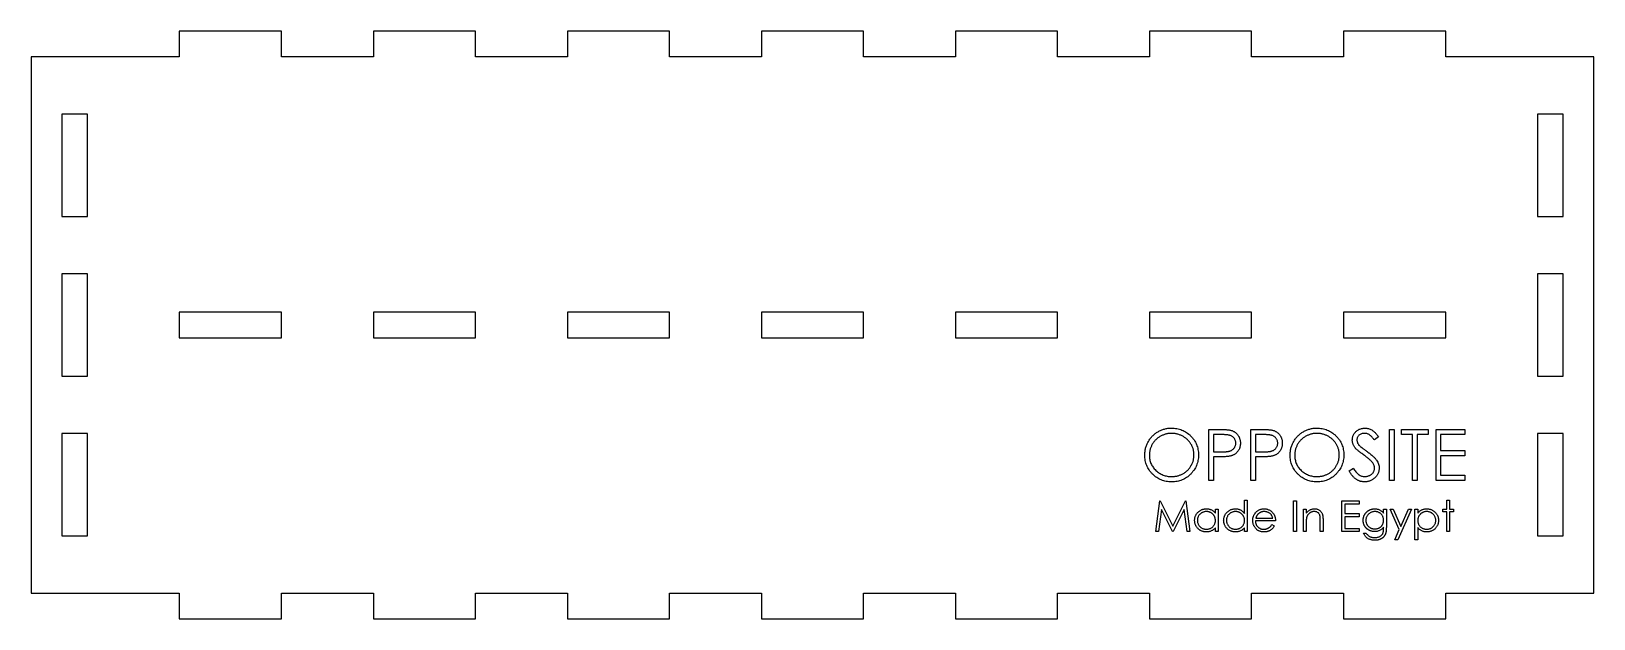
# Model space of a CAD drawing. Header units: millimetres. Extents: x -76 to 76, y -29 to 29.
import ezdxf

# ---------------------------------------------------------------- set-up
doc = ezdxf.new("R2010")
doc.units = ezdxf.units.MM

msp = doc.modelspace()

# ---------------------------------------------------------------- linework, layer by layer
at = {"color": 7, "linetype": 'Continuous', "lineweight": 25}
for p, q in [((-62, 28.75), (-62, 26.25)), ((-52, 28.75), (-62, 28.75)), ((-52, 26.25), (-52, 28.75)), ((-43, 28.75), (-43, 26.25)), ((-33, 28.75), (-43, 28.75)), ((-33, 26.25), (-33, 28.75)), ((-24, 28.75), (-24, 26.25)), ((-14, 28.75), (-24, 28.75)), ((-14, 26.25), (-14, 28.75)), ((-5, 28.75), (-5, 26.25)), ((5, 28.75), (-5, 28.75)), ((5, 26.25), (5, 28.75)), ((14, 28.75), (14, 26.25)), ((24, 28.75), (14, 28.75)), ((24, 26.25), (24, 28.75)), ((33, 28.75), (33, 26.25)), ((43, 28.75), (33, 28.75)), ((43, 26.25), (43, 28.75)), ((52, 28.75), (52, 26.25)), ((62, 28.75), (52, 28.75)), ((62, 26.25), (62, 28.75)), ((-76.5, 26.25), (-76.5, -26.25)), ((-62, 26.25), (-76.5, 26.25)), ((-43, 26.25), (-52, 26.25)), ((-24, 26.25), (-33, 26.25)), ((-5, 26.25), (-14, 26.25)), ((14, 26.25), (5, 26.25)), ((33, 26.25), (24, 26.25)), ((52, 26.25), (43, 26.25)), ((76.5, 26.25), (62, 26.25)), ((76.5, -26.25), (76.5, 26.25)), ((-71, 20.62), (-73.5, 20.62)), ((-73.5, 20.62), (-73.5, 10.62)), ((-71, 10.62), (-71, 20.62)), ((71, 20.62), (71, 10.62)), ((73.5, 20.62), (71, 20.62)), ((73.5, 10.62), (73.5, 20.62)), ((-73.5, 10.62), (-71, 10.62)), ((71, 10.62), (73.5, 10.62)), ((-71, 5), (-73.5, 5)), ((-73.5, 5), (-73.5, -5)), ((-71, -5), (-71, 5)), ((73.5, 5), (71, 5)), ((71, 5), (71, -5)), ((73.5, -5), (73.5, 5)), ((-62, 1.25), (-62, -1.25)), ((-52, 1.25), (-62, 1.25)), ((-52, -1.25), (-52, 1.25)), ((-33, 1.25), (-43, 1.25)), ((-43, 1.25), (-43, -1.25)), ((-33, -1.25), (-33, 1.25)), ((-14, 1.25), (-24, 1.25)), ((-24, 1.25), (-24, -1.25)), ((-14, -1.25), (-14, 1.25)), ((5, 1.25), (-5, 1.25)), ((-5, 1.25), (-5, -1.25)), ((5, -1.25), (5, 1.25)), ((24, 1.25), (14, 1.25)), ((14, 1.25), (14, -1.25)), ((24, -1.25), (24, 1.25)), ((43, 1.25), (33, 1.25)), ((33, 1.25), (33, -1.25)), ((43, -1.25), (43, 1.25)), ((62, 1.25), (52, 1.25)), ((52, 1.25), (52, -1.25)), ((62, -1.25), (62, 1.25)), ((-62, -1.25), (-52, -1.25)), ((-43, -1.25), (-33, -1.25)), ((-24, -1.25), (-14, -1.25)), ((-5, -1.25), (5, -1.25)), ((14, -1.25), (24, -1.25)), ((33, -1.25), (43, -1.25)), ((52, -1.25), (62, -1.25)), ((-73.5, -5), (-71, -5)), ((71, -5), (73.5, -5)), ((-71, -10.62), (-73.5, -10.62)), ((-73.5, -10.62), (-73.5, -20.62)), ((-71, -20.62), (-71, -10.62)), ((38.82, -10.22), (39.8, -10.22)), ((38.82, -15.22), (38.82, -10.22)), ((42.92, -10.22), (43.9, -10.22)), ((42.92, -15.22), (42.92, -10.22)), ((56.51, -10.22), (56.96, -10.22)), ((56.51, -15.22), (56.51, -10.22)), ((56.96, -10.22), (56.96, -15.22)), ((57.67, -10.22), (60.3, -10.22)), ((57.67, -10.73), (57.67, -10.22)), ((60.3, -10.22), (60.3, -10.73)), ((61.06, -10.22), (63.89, -10.22)), ((61.06, -15.22), (61.06, -10.22)), ((63.89, -10.22), (63.89, -10.73)), ((73.5, -10.62), (71, -10.62)), ((71, -10.62), (71, -20.62)), ((73.5, -20.62), (73.5, -10.62)), ((40.18, -10.73), (39.27, -10.73)), ((39.27, -10.73), (39.27, -12.4)), ((43.37, -10.73), (43.37, -12.4)), ((44.29, -10.73), (43.37, -10.73)), ((55.42, -10.94), (55.02, -11.25)), ((58.76, -10.73), (57.67, -10.73)), ((58.76, -15.22), (58.76, -10.73)), ((59.21, -10.73), (59.21, -15.22)), ((60.3, -10.73), (59.21, -10.73)), ((61.51, -10.73), (61.51, -12.27)), ((63.89, -10.73), (61.51, -10.73)), ((39.27, -12.4), (40.15, -12.41)), ((39.27, -12.91), (39.27, -15.22)), ((39.63, -12.91), (39.27, -12.91)), ((43.37, -12.4), (44.25, -12.41)), ((43.37, -12.91), (43.37, -15.22)), ((43.73, -12.91), (43.37, -12.91)), ((61.51, -12.27), (63.89, -12.27)), ((61.51, -12.79), (61.51, -14.71)), ((63.89, -12.79), (61.51, -12.79)), ((63.89, -12.27), (63.89, -12.79)), ((39.27, -15.22), (38.82, -15.22)), ((43.37, -15.22), (42.92, -15.22)), ((52.54, -14.26), (52.96, -14)), ((56.96, -15.22), (56.51, -15.22)), ((59.21, -15.22), (58.76, -15.22)), ((63.89, -15.22), (61.06, -15.22)), ((61.51, -14.71), (63.89, -14.71)), ((63.89, -14.71), (63.89, -15.22)), ((33.61, -20.22), (34.01, -17.22)), ((34.17, -18.06), (33.88, -20.22)), ((34.01, -17.22), (34.04, -17.22)), ((34.04, -17.22), (35.28, -19.68)), ((35.25, -20.22), (34.17, -18.06)), ((35.28, -19.68), (36.52, -17.22)), ((36.4, -18.06), (35.32, -20.22)), ((36.69, -20.22), (36.4, -18.06)), ((36.52, -17.22), (36.56, -17.22)), ((36.56, -17.22), (36.96, -20.22)), ((39.46, -18.03), (39.72, -18.03)), ((39.46, -18.43), (39.46, -18.03)), ((39.72, -18.03), (39.72, -20.22)), ((42.3, -17.14), (42.57, -17.14)), ((42.3, -18.45), (42.3, -17.14)), ((42.57, -17.14), (42.57, -20.22)), ((47.11, -17.22), (47.38, -17.22)), ((47.11, -20.22), (47.11, -17.22)), ((47.38, -17.22), (47.38, -20.22)), ((48.07, -18.03), (48.34, -18.03)), ((48.07, -20.22), (48.07, -18.03)), ((48.34, -18.03), (48.34, -18.42)), ((51.84, -17.22), (53.53, -17.22)), ((51.84, -20.22), (51.84, -17.22)), ((52.11, -17.53), (52.11, -18.45)), ((53.53, -17.53), (52.11, -17.53)), ((53.53, -17.22), (53.53, -17.53)), ((55.92, -18.03), (56.19, -18.03)), ((55.92, -18.41), (55.92, -18.03)), ((56.19, -18.03), (56.19, -19.77)), ((56.57, -18.03), (56.86, -18.03)), ((57.46, -20.03), (56.57, -18.03)), ((56.86, -18.03), (57.6, -19.71)), ((58.65, -18.03), (57.3, -21.03)), ((57.6, -19.71), (58.36, -18.03)), ((58.36, -18.03), (58.65, -18.03)), ((58.99, -18.03), (59.26, -18.03)), ((58.99, -21.03), (58.99, -18.03)), ((59.26, -18.03), (59.26, -18.43)), ((61.72, -18.3), (61.72, -18.03)), ((61.72, -18.03), (62.11, -18.03)), ((62.11, -18.3), (61.72, -18.3)), ((62.11, -17.14), (62.38, -17.14)), ((62.11, -18.03), (62.11, -17.14)), ((62.11, -20.22), (62.11, -18.3)), ((62.38, -17.14), (62.38, -18.03)), ((62.38, -18.03), (62.76, -18.03)), ((62.38, -18.3), (62.38, -20.22)), ((62.76, -18.3), (62.38, -18.3)), ((62.76, -18.03), (62.76, -18.3)), ((39.46, -20.22), (39.46, -19.84)), ((42.3, -20.22), (42.3, -19.84)), ((45.34, -19.18), (43.38, -19.18)), ((43.41, -18.91), (45.07, -18.91)), ((44.99, -19.53), (45.22, -19.65)), ((48.34, -19.43), (48.34, -20.22)), ((49.72, -20.22), (49.72, -19.19)), ((49.99, -19.1), (49.99, -20.22)), ((52.11, -18.45), (53.53, -18.45)), ((52.11, -18.76), (52.11, -19.91)), ((53.53, -18.76), (52.11, -18.76)), ((53.53, -18.45), (53.53, -18.76)), ((55.92, -19.91), (55.92, -19.8)), ((59.26, -19.82), (59.26, -21.03)), ((-73.5, -20.62), (-71, -20.62)), ((33.88, -20.22), (33.61, -20.22)), ((35.32, -20.22), (35.25, -20.22)), ((36.96, -20.22), (36.69, -20.22)), ((39.72, -20.22), (39.46, -20.22)), ((42.57, -20.22), (42.3, -20.22)), ((47.38, -20.22), (47.11, -20.22)), ((48.34, -20.22), (48.07, -20.22)), ((49.99, -20.22), (49.72, -20.22)), ((53.53, -20.22), (51.84, -20.22)), ((52.11, -19.91), (53.53, -19.91)), ((53.53, -19.91), (53.53, -20.22)), ((53.96, -20.38), (54.22, -20.38)), ((57.01, -21.03), (57.46, -20.03)), ((57.3, -21.03), (57.01, -21.03)), ((59.26, -21.03), (58.99, -21.03)), ((62.38, -20.22), (62.11, -20.22)), ((71, -20.62), (73.5, -20.62)), ((-76.5, -26.25), (-62, -26.25)), ((-62, -26.25), (-62, -28.75)), ((-52, -26.25), (-43, -26.25)), ((-52, -28.75), (-52, -26.25)), ((-43, -26.25), (-43, -28.75)), ((-33, -26.25), (-24, -26.25)), ((-33, -28.75), (-33, -26.25)), ((-24, -26.25), (-24, -28.75)), ((-14, -26.25), (-5, -26.25)), ((-14, -28.75), (-14, -26.25)), ((-5, -26.25), (-5, -28.75)), ((5, -26.25), (14, -26.25)), ((5, -28.75), (5, -26.25)), ((14, -26.25), (14, -28.75)), ((24, -26.25), (33, -26.25)), ((24, -28.75), (24, -26.25)), ((33, -26.25), (33, -28.75)), ((43, -26.25), (52, -26.25)), ((43, -28.75), (43, -26.25)), ((52, -26.25), (52, -28.75)), ((62, -26.25), (76.5, -26.25)), ((62, -28.75), (62, -26.25)), ((-62, -28.75), (-52, -28.75)), ((-43, -28.75), (-33, -28.75)), ((-24, -28.75), (-14, -28.75)), ((-5, -28.75), (5, -28.75)), ((14, -28.75), (24, -28.75)), ((33, -28.75), (43, -28.75)), ((52, -28.75), (62, -28.75))]:
    msp.add_line(p, q, dxfattribs=at)
for points, knots in [([(32.54, -12.74), (32.54, -12.68), (32.54, -12.57), (32.56, -12.39), (32.59, -12.22), (32.62, -12.05), (32.67, -11.88), (32.73, -11.72), (32.8, -11.56), (32.89, -11.41), (32.98, -11.26), (33.08, -11.11), (33.18, -10.98), (33.3, -10.86), (33.42, -10.74), (33.55, -10.63), (33.69, -10.53), (33.83, -10.44), (33.99, -10.36), (34.14, -10.29), (34.3, -10.23), (34.46, -10.18), (34.62, -10.14), (34.79, -10.11), (34.96, -10.1), (35.08, -10.09), (35.14, -10.09)], [0, 0, 0, 0, 0.043209, 0.085873, 0.12812, 0.170152, 0.211918, 0.253753, 0.296006, 0.338443, 0.381015, 0.42282, 0.464089, 0.505126, 0.545975, 0.586985, 0.628339, 0.670084, 0.711992, 0.753039, 0.794049, 0.834886, 0.875498, 0.916547, 0.958004, 1, 1, 1, 1]), ([(35.16, -10.61), (35.11, -10.61), (35.02, -10.61), (34.87, -10.62), (34.74, -10.64), (34.6, -10.68), (34.47, -10.72), (34.33, -10.77), (34.2, -10.82), (34.07, -10.89), (33.95, -10.96), (33.83, -11.05), (33.72, -11.13), (33.62, -11.23), (33.52, -11.33), (33.43, -11.43), (33.35, -11.54), (33.27, -11.66), (33.21, -11.78), (33.15, -11.91), (33.1, -12.04), (33.06, -12.17), (33.03, -12.31), (33, -12.45), (32.99, -12.6), (32.99, -12.69), (32.99, -12.74)], [0, 0, 0, 0, 0.042023, 0.083645, 0.124984, 0.166247, 0.207702, 0.249631, 0.291742, 0.334743, 0.37746, 0.419556, 0.461044, 0.502096, 0.542891, 0.583801, 0.624864, 0.666225, 0.707399, 0.748557, 0.789655, 0.83074, 0.87207, 0.913993, 0.956498, 1, 1, 1, 1]), ([(35.14, -10.09), (35.23, -10.1), (35.41, -10.1), (35.68, -10.14), (35.93, -10.2), (36.18, -10.28), (36.41, -10.39), (36.63, -10.52), (36.84, -10.67), (37.03, -10.85), (37.21, -11.04), (37.37, -11.25), (37.5, -11.47), (37.61, -11.7), (37.69, -11.94), (37.75, -12.19), (37.79, -12.45), (37.79, -12.63), (37.8, -12.72)], [0, 0, 0, 0, 0.06657, 0.130749, 0.193413, 0.254989, 0.316114, 0.377262, 0.439401, 0.502971, 0.566525, 0.628231, 0.689091, 0.749345, 0.81017, 0.87161, 0.934869, 1, 1, 1, 1]), ([(37.35, -12.72), (37.35, -12.67), (37.34, -12.57), (37.33, -12.43), (37.31, -12.29), (37.28, -12.16), (37.24, -12.03), (37.19, -11.9), (37.13, -11.77), (37.06, -11.65), (36.99, -11.54), (36.91, -11.43), (36.81, -11.32), (36.72, -11.22), (36.61, -11.13), (36.5, -11.05), (36.38, -10.96), (36.26, -10.89), (36.13, -10.82), (35.99, -10.77), (35.86, -10.72), (35.72, -10.68), (35.58, -10.64), (35.44, -10.62), (35.3, -10.61), (35.21, -10.61), (35.16, -10.61)], [0, 0, 0, 0, 0.0429151, 0.08513, 0.1264733, 0.167453, 0.2079763, 0.2482494, 0.28875, 0.3296699, 0.3705373, 0.4111286, 0.4518189, 0.4924059, 0.5334859, 0.5752631, 0.6174406, 0.6606717, 0.7039402, 0.7468675, 0.7890793, 0.831104, 0.873238, 0.9151658, 0.9573807, 1, 1, 1, 1]), ([(39.8, -10.22), (39.87, -10.22), (40, -10.22), (40.18, -10.23), (40.35, -10.23), (40.5, -10.24), (40.64, -10.25), (40.75, -10.26), (40.85, -10.28), (40.91, -10.29), (40.94, -10.3)], [0, 0, 0, 0, 0.1769558, 0.3390551, 0.4863182, 0.6187809, 0.7356188, 0.8387425, 0.9264571, 1, 1, 1, 1]), ([(40.94, -10.3), (40.98, -10.31), (41.04, -10.32), (41.14, -10.36), (41.24, -10.41), (41.32, -10.46), (41.41, -10.52), (41.49, -10.58), (41.56, -10.65), (41.63, -10.73), (41.69, -10.82), (41.75, -10.91), (41.79, -11), (41.83, -11.11), (41.86, -11.21), (41.88, -11.32), (41.9, -11.44), (41.9, -11.52), (41.9, -11.56)], [0, 0, 0, 0, 0.062481, 0.12349, 0.183411, 0.243153, 0.302127, 0.36171, 0.421842, 0.482932, 0.544552, 0.605681, 0.66768, 0.729984, 0.794551, 0.860346, 0.928907, 1, 1, 1, 1]), ([(43.9, -10.22), (43.97, -10.22), (44.1, -10.22), (44.29, -10.23), (44.45, -10.23), (44.61, -10.24), (44.74, -10.25), (44.86, -10.26), (44.96, -10.28), (45.02, -10.29), (45.04, -10.3)], [0, 0, 0, 0, 0.1769558, 0.3390551, 0.4863182, 0.6187809, 0.7356188, 0.8387425, 0.9264571, 1, 1, 1, 1]), ([(45.04, -10.3), (45.08, -10.31), (45.15, -10.32), (45.24, -10.36), (45.34, -10.41), (45.43, -10.46), (45.51, -10.52), (45.59, -10.58), (45.66, -10.65), (45.73, -10.73), (45.8, -10.82), (45.85, -10.91), (45.9, -11), (45.94, -11.11), (45.96, -11.21), (45.99, -11.32), (46, -11.44), (46, -11.52), (46, -11.56)], [0, 0, 0, 0, 0.062481, 0.12349, 0.183411, 0.243153, 0.302127, 0.36171, 0.421842, 0.482932, 0.544552, 0.605681, 0.66768, 0.729984, 0.794551, 0.860346, 0.928907, 1, 1, 1, 1]), ([(46.77, -12.74), (46.77, -12.68), (46.77, -12.57), (46.79, -12.39), (46.82, -12.22), (46.85, -12.05), (46.9, -11.88), (46.96, -11.72), (47.03, -11.56), (47.12, -11.41), (47.21, -11.26), (47.31, -11.11), (47.41, -10.98), (47.53, -10.86), (47.65, -10.74), (47.78, -10.63), (47.92, -10.53), (48.07, -10.44), (48.22, -10.36), (48.37, -10.29), (48.53, -10.23), (48.69, -10.18), (48.86, -10.14), (49.02, -10.11), (49.19, -10.1), (49.31, -10.09), (49.37, -10.09)], [0, 0, 0, 0, 0.043209, 0.085873, 0.12812, 0.170152, 0.211918, 0.253753, 0.296006, 0.338443, 0.381015, 0.42282, 0.464089, 0.505126, 0.545975, 0.586985, 0.628339, 0.670084, 0.711992, 0.753039, 0.794049, 0.834886, 0.875498, 0.916547, 0.958004, 1, 1, 1, 1]), ([(49.39, -10.61), (49.34, -10.61), (49.25, -10.61), (49.11, -10.62), (48.97, -10.64), (48.83, -10.68), (48.7, -10.72), (48.56, -10.77), (48.43, -10.82), (48.3, -10.89), (48.18, -10.96), (48.06, -11.05), (47.95, -11.13), (47.85, -11.23), (47.75, -11.33), (47.66, -11.43), (47.58, -11.54), (47.5, -11.66), (47.44, -11.78), (47.38, -11.91), (47.33, -12.04), (47.29, -12.17), (47.26, -12.31), (47.24, -12.45), (47.22, -12.6), (47.22, -12.69), (47.22, -12.74)], [0, 0, 0, 0, 0.042023, 0.083645, 0.124984, 0.166247, 0.207702, 0.249631, 0.291742, 0.334743, 0.37746, 0.419556, 0.461044, 0.502096, 0.542891, 0.583801, 0.624864, 0.666225, 0.707399, 0.748557, 0.789655, 0.83074, 0.87207, 0.913993, 0.956498, 1, 1, 1, 1]), ([(49.37, -10.09), (49.46, -10.1), (49.64, -10.1), (49.91, -10.14), (50.16, -10.2), (50.41, -10.28), (50.64, -10.39), (50.86, -10.52), (51.07, -10.67), (51.26, -10.85), (51.44, -11.04), (51.6, -11.25), (51.73, -11.47), (51.84, -11.7), (51.92, -11.94), (51.98, -12.19), (52.02, -12.45), (52.02, -12.63), (52.03, -12.72)], [0, 0, 0, 0, 0.06657, 0.130749, 0.193413, 0.254989, 0.316114, 0.377262, 0.439401, 0.502971, 0.566525, 0.628231, 0.689091, 0.749345, 0.81017, 0.87161, 0.934869, 1, 1, 1, 1]), ([(51.58, -12.72), (51.58, -12.67), (51.58, -12.57), (51.56, -12.43), (51.54, -12.29), (51.51, -12.16), (51.47, -12.03), (51.42, -11.9), (51.36, -11.77), (51.29, -11.65), (51.22, -11.54), (51.14, -11.43), (51.05, -11.32), (50.95, -11.22), (50.84, -11.13), (50.73, -11.05), (50.61, -10.96), (50.49, -10.89), (50.36, -10.82), (50.23, -10.77), (50.09, -10.72), (49.95, -10.68), (49.82, -10.64), (49.67, -10.62), (49.53, -10.61), (49.44, -10.61), (49.39, -10.61)], [0, 0, 0, 0, 0.042915, 0.08513, 0.126473, 0.167453, 0.207976, 0.248249, 0.28875, 0.32967, 0.370537, 0.411129, 0.451819, 0.492406, 0.533486, 0.575263, 0.617441, 0.660672, 0.70394, 0.746868, 0.789079, 0.831104, 0.873238, 0.915166, 0.957381, 1, 1, 1, 1]), ([(52.86, -11.26), (52.86, -11.21), (52.87, -11.1), (52.9, -10.95), (52.95, -10.8), (53.01, -10.67), (53.1, -10.54), (53.21, -10.43), (53.33, -10.33), (53.46, -10.24), (53.61, -10.18), (53.76, -10.13), (53.93, -10.1), (54.04, -10.1), (54.09, -10.09)], [0, 0, 0, 0, 0.083785, 0.16578, 0.24628, 0.327461, 0.408797, 0.489715, 0.571376, 0.655523, 0.741019, 0.826547, 0.911989, 1, 1, 1, 1]), ([(54.04, -10.61), (53.99, -10.61), (53.89, -10.61), (53.75, -10.65), (53.62, -10.7), (53.51, -10.79), (53.42, -10.88), (53.36, -10.99), (53.32, -11.11), (53.31, -11.2), (53.31, -11.24)], [0, 0, 0, 0, 0.143073, 0.275903, 0.402371, 0.528414, 0.650356, 0.765895, 0.880774, 1, 1, 1, 1]), ([(55.02, -11.25), (54.99, -11.22), (54.95, -11.15), (54.87, -11.07), (54.81, -10.99), (54.74, -10.92), (54.68, -10.86), (54.62, -10.81), (54.56, -10.77), (54.49, -10.72), (54.4, -10.67), (54.28, -10.63), (54.16, -10.61), (54.08, -10.61), (54.04, -10.61)], [0, 0, 0, 0, 0.098469, 0.189629, 0.274184, 0.352183, 0.423199, 0.488551, 0.548473, 0.60144, 0.701198, 0.799592, 0.898545, 1, 1, 1, 1]), ([(54.09, -10.09), (54.15, -10.1), (54.27, -10.1), (54.44, -10.13), (54.61, -10.19), (54.74, -10.26), (54.84, -10.32), (54.92, -10.38), (55, -10.45), (55.09, -10.53), (55.17, -10.62), (55.25, -10.72), (55.34, -10.82), (55.4, -10.9), (55.42, -10.94)], [0, 0, 0, 0, 0.107233, 0.213252, 0.31883, 0.426794, 0.483646, 0.543604, 0.608308, 0.677127, 0.750686, 0.828713, 0.91219, 1, 1, 1, 1]), ([(40.15, -12.41), (40.19, -12.41), (40.27, -12.41), (40.39, -12.41), (40.5, -12.4), (40.6, -12.39), (40.69, -12.38), (40.78, -12.36), (40.85, -12.34), (40.94, -12.32), (41.04, -12.27), (41.14, -12.2), (41.23, -12.12), (41.31, -12.02), (41.37, -11.92), (41.42, -11.81), (41.44, -11.69), (41.45, -11.61), (41.45, -11.56)], [0, 0, 0, 0, 0.072538, 0.140034, 0.202496, 0.260575, 0.313228, 0.361583, 0.404878, 0.444127, 0.5164, 0.586507, 0.655085, 0.724384, 0.793974, 0.861638, 0.930111, 1, 1, 1, 1]), ([(41.45, -11.56), (41.45, -11.52), (41.44, -11.44), (41.42, -11.33), (41.37, -11.22), (41.31, -11.11), (41.24, -11.02), (41.15, -10.93), (41.05, -10.87), (40.96, -10.83), (40.87, -10.8), (40.8, -10.78), (40.72, -10.77), (40.63, -10.76), (40.53, -10.75), (40.42, -10.74), (40.31, -10.73), (40.23, -10.73), (40.18, -10.73)], [0, 0, 0, 0, 0.070044, 0.139238, 0.208197, 0.279173, 0.349987, 0.418354, 0.48761, 0.557411, 0.59533, 0.637964, 0.685913, 0.738185, 0.796103, 0.858517, 0.926658, 1, 1, 1, 1]), ([(41.9, -11.56), (41.9, -11.6), (41.9, -11.68), (41.88, -11.8), (41.86, -11.91), (41.83, -12.02), (41.8, -12.12), (41.75, -12.22), (41.7, -12.31), (41.63, -12.39), (41.56, -12.47), (41.49, -12.54), (41.41, -12.61), (41.32, -12.67), (41.22, -12.72), (41.12, -12.76), (41.01, -12.8), (40.94, -12.82), (40.9, -12.83)], [0, 0, 0, 0, 0.070119, 0.137192, 0.202016, 0.264631, 0.326117, 0.38601, 0.445812, 0.505298, 0.564633, 0.624283, 0.683902, 0.743953, 0.805388, 0.868388, 0.933084, 1, 1, 1, 1]), ([(44.25, -12.41), (44.29, -12.41), (44.37, -12.41), (44.49, -12.41), (44.6, -12.4), (44.7, -12.39), (44.8, -12.38), (44.88, -12.36), (44.96, -12.34), (45.04, -12.32), (45.14, -12.27), (45.25, -12.2), (45.34, -12.12), (45.41, -12.02), (45.47, -11.92), (45.52, -11.81), (45.55, -11.69), (45.55, -11.61), (45.55, -11.56)], [0, 0, 0, 0, 0.072538, 0.140034, 0.202496, 0.260575, 0.313228, 0.361583, 0.404878, 0.444127, 0.5164, 0.586507, 0.655085, 0.724384, 0.793974, 0.861638, 0.930111, 1, 1, 1, 1]), ([(45.55, -11.56), (45.55, -11.52), (45.55, -11.44), (45.52, -11.33), (45.47, -11.22), (45.41, -11.11), (45.34, -11.02), (45.25, -10.93), (45.15, -10.87), (45.06, -10.83), (44.98, -10.8), (44.9, -10.78), (44.82, -10.77), (44.73, -10.76), (44.63, -10.75), (44.53, -10.74), (44.41, -10.73), (44.33, -10.73), (44.29, -10.73)], [0, 0, 0, 0, 0.070044, 0.139238, 0.208197, 0.279173, 0.349987, 0.418354, 0.48761, 0.557411, 0.59533, 0.637964, 0.685913, 0.738185, 0.796103, 0.858517, 0.926658, 1, 1, 1, 1]), ([(46, -11.56), (46, -11.6), (46, -11.68), (45.98, -11.8), (45.97, -11.91), (45.94, -12.02), (45.9, -12.12), (45.85, -12.22), (45.8, -12.31), (45.74, -12.39), (45.67, -12.47), (45.59, -12.54), (45.51, -12.61), (45.42, -12.67), (45.32, -12.72), (45.22, -12.76), (45.12, -12.8), (45.04, -12.82), (45, -12.83)], [0, 0, 0, 0, 0.070119, 0.137192, 0.202016, 0.264631, 0.326117, 0.38601, 0.445812, 0.505298, 0.564633, 0.624283, 0.683902, 0.743953, 0.805388, 0.868388, 0.933084, 1, 1, 1, 1]), ([(53.14, -12.02), (53.12, -11.99), (53.07, -11.93), (53.02, -11.84), (52.97, -11.75), (52.93, -11.66), (52.9, -11.56), (52.88, -11.46), (52.86, -11.36), (52.86, -11.29), (52.86, -11.26)], [0, 0, 0, 0, 0.133507, 0.262559, 0.388264, 0.512667, 0.633722, 0.755394, 0.877553, 1, 1, 1, 1]), ([(53.96, -12.7), (53.91, -12.66), (53.81, -12.59), (53.66, -12.49), (53.54, -12.39), (53.43, -12.3), (53.33, -12.22), (53.25, -12.15), (53.19, -12.08), (53.15, -12.04), (53.14, -12.02)], [0, 0, 0, 0, 0.181535, 0.347082, 0.495568, 0.628357, 0.74552, 0.845831, 0.930782, 1, 1, 1, 1]), ([(53.31, -11.24), (53.31, -11.27), (53.31, -11.32), (53.33, -11.4), (53.35, -11.48), (53.38, -11.56), (53.42, -11.64), (53.48, -11.72), (53.55, -11.8), (53.61, -11.86), (53.64, -11.88)], [0, 0, 0, 0, 0.107285, 0.214746, 0.322939, 0.434116, 0.553412, 0.686073, 0.834256, 1, 1, 1, 1]), ([(53.64, -11.88), (53.65, -11.89), (53.67, -11.92), (53.72, -11.96), (53.79, -12), (53.86, -12.06), (53.95, -12.13), (54.06, -12.2), (54.18, -12.29), (54.26, -12.35), (54.31, -12.38)], [0, 0, 0, 0, 0.0525943, 0.124952, 0.2180939, 0.3335024, 0.4687892, 0.6249376, 0.801683, 1, 1, 1, 1]), ([(35.18, -15.35), (35.08, -15.35), (34.91, -15.34), (34.64, -15.31), (34.39, -15.25), (34.15, -15.16), (33.92, -15.06), (33.7, -14.92), (33.49, -14.77), (33.3, -14.59), (33.12, -14.4), (32.97, -14.19), (32.83, -13.97), (32.73, -13.75), (32.64, -13.51), (32.58, -13.26), (32.55, -13.01), (32.54, -12.83), (32.54, -12.74)], [0, 0, 0, 0, 0.065819, 0.129747, 0.192072, 0.253459, 0.31457, 0.37628, 0.439026, 0.503267, 0.567493, 0.629705, 0.691, 0.751452, 0.812004, 0.87315, 0.935635, 1, 1, 1, 1]), ([(32.99, -12.74), (32.99, -12.81), (32.99, -12.96), (33.02, -13.16), (33.07, -13.36), (33.14, -13.55), (33.23, -13.74), (33.34, -13.91), (33.47, -14.08), (33.62, -14.23), (33.78, -14.37), (33.96, -14.5), (34.14, -14.6), (34.32, -14.69), (34.52, -14.76), (34.73, -14.8), (34.94, -14.83), (35.08, -14.84), (35.16, -14.84)], [0, 0, 0, 0, 0.064504, 0.126899, 0.187747, 0.24815, 0.308586, 0.369583, 0.431827, 0.49618, 0.560668, 0.623504, 0.68526, 0.746537, 0.808327, 0.870486, 0.934317, 1, 1, 1, 1]), ([(35.16, -14.84), (35.21, -14.84), (35.3, -14.83), (35.45, -14.82), (35.59, -14.8), (35.73, -14.77), (35.87, -14.73), (36.01, -14.68), (36.14, -14.62), (36.27, -14.56), (36.39, -14.49), (36.51, -14.41), (36.62, -14.32), (36.72, -14.23), (36.82, -14.13), (36.91, -14.03), (36.99, -13.91), (37.06, -13.8), (37.13, -13.67), (37.19, -13.55), (37.24, -13.42), (37.28, -13.28), (37.31, -13.15), (37.33, -13.01), (37.34, -12.86), (37.35, -12.77), (37.35, -12.72)], [0, 0, 0, 0, 0.043633, 0.086538, 0.129177, 0.171436, 0.213416, 0.255266, 0.297369, 0.339941, 0.382347, 0.423953, 0.464871, 0.505572, 0.546003, 0.586568, 0.627065, 0.668271, 0.709549, 0.750428, 0.791096, 0.832027, 0.873136, 0.914611, 0.956956, 1, 1, 1, 1]), ([(37.8, -12.72), (37.79, -12.81), (37.79, -12.99), (37.75, -13.25), (37.69, -13.5), (37.61, -13.74), (37.5, -13.97), (37.37, -14.18), (37.21, -14.39), (37.04, -14.59), (36.84, -14.77), (36.64, -14.92), (36.42, -15.06), (36.19, -15.16), (35.95, -15.25), (35.7, -15.31), (35.44, -15.34), (35.27, -15.35), (35.18, -15.35)], [0, 0, 0, 0, 0.065227, 0.128569, 0.19032, 0.251378, 0.312388, 0.373789, 0.436431, 0.500567, 0.564687, 0.627136, 0.688455, 0.749246, 0.810155, 0.871671, 0.934773, 1, 1, 1, 1]), ([(40.9, -12.83), (40.87, -12.84), (40.8, -12.85), (40.69, -12.87), (40.56, -12.88), (40.41, -12.89), (40.24, -12.9), (40.05, -12.91), (39.85, -12.91), (39.7, -12.91), (39.63, -12.91)], [0, 0, 0, 0, 0.075173, 0.164746, 0.268017, 0.385912, 0.517789, 0.663691, 0.824413, 1, 1, 1, 1]), ([(45, -12.83), (44.97, -12.84), (44.9, -12.85), (44.79, -12.87), (44.66, -12.88), (44.51, -12.89), (44.34, -12.9), (44.15, -12.91), (43.95, -12.91), (43.8, -12.91), (43.73, -12.91)], [0, 0, 0, 0, 0.075173, 0.164746, 0.268017, 0.385912, 0.517789, 0.663691, 0.824413, 1, 1, 1, 1]), ([(49.41, -15.35), (49.32, -15.35), (49.14, -15.34), (48.87, -15.31), (48.62, -15.25), (48.38, -15.16), (48.15, -15.06), (47.93, -14.92), (47.73, -14.77), (47.53, -14.59), (47.35, -14.4), (47.2, -14.19), (47.06, -13.97), (46.96, -13.75), (46.87, -13.51), (46.81, -13.26), (46.78, -13.01), (46.77, -12.83), (46.77, -12.74)], [0, 0, 0, 0, 0.065819, 0.129747, 0.192072, 0.253459, 0.31457, 0.37628, 0.439026, 0.503267, 0.567493, 0.629705, 0.691, 0.751452, 0.812004, 0.87315, 0.935635, 1, 1, 1, 1]), ([(47.22, -12.74), (47.22, -12.81), (47.22, -12.96), (47.26, -13.16), (47.3, -13.36), (47.37, -13.55), (47.46, -13.74), (47.57, -13.91), (47.7, -14.08), (47.85, -14.23), (48.01, -14.37), (48.19, -14.5), (48.37, -14.6), (48.55, -14.69), (48.75, -14.76), (48.96, -14.8), (49.17, -14.83), (49.31, -14.84), (49.39, -14.84)], [0, 0, 0, 0, 0.064504, 0.126899, 0.187747, 0.24815, 0.308586, 0.369583, 0.431827, 0.49618, 0.560668, 0.623504, 0.68526, 0.746537, 0.808327, 0.870486, 0.934317, 1, 1, 1, 1]), ([(49.39, -14.84), (49.44, -14.84), (49.54, -14.83), (49.68, -14.82), (49.82, -14.8), (49.96, -14.77), (50.1, -14.73), (50.24, -14.68), (50.37, -14.62), (50.5, -14.56), (50.62, -14.49), (50.74, -14.41), (50.85, -14.32), (50.95, -14.23), (51.05, -14.13), (51.14, -14.03), (51.22, -13.91), (51.29, -13.8), (51.36, -13.67), (51.42, -13.55), (51.47, -13.42), (51.51, -13.28), (51.54, -13.15), (51.56, -13.01), (51.58, -12.86), (51.58, -12.77), (51.58, -12.72)], [0, 0, 0, 0, 0.043633, 0.086538, 0.129177, 0.171436, 0.213416, 0.255266, 0.297369, 0.339941, 0.382347, 0.423953, 0.464871, 0.505572, 0.546003, 0.586568, 0.627065, 0.668271, 0.709549, 0.750428, 0.791096, 0.832027, 0.873136, 0.914611, 0.956956, 1, 1, 1, 1]), ([(52.03, -12.72), (52.02, -12.81), (52.02, -12.99), (51.98, -13.25), (51.92, -13.5), (51.84, -13.74), (51.73, -13.97), (51.6, -14.18), (51.44, -14.39), (51.27, -14.59), (51.07, -14.77), (50.87, -14.92), (50.65, -15.06), (50.42, -15.16), (50.18, -15.25), (49.93, -15.31), (49.67, -15.34), (49.5, -15.35), (49.41, -15.35)], [0, 0, 0, 0, 0.065227, 0.128569, 0.19032, 0.251378, 0.312388, 0.373789, 0.436431, 0.500567, 0.564687, 0.627136, 0.688455, 0.749246, 0.810155, 0.871671, 0.934773, 1, 1, 1, 1]), ([(54.86, -13.5), (54.84, -13.47), (54.79, -13.41), (54.71, -13.32), (54.61, -13.23), (54.51, -13.13), (54.39, -13.03), (54.26, -12.92), (54.11, -12.81), (54.01, -12.74), (53.96, -12.7)], [0, 0, 0, 0, 0.090279, 0.18953, 0.299198, 0.418926, 0.548376, 0.688136, 0.839084, 1, 1, 1, 1]), ([(54.31, -12.38), (54.36, -12.42), (54.47, -12.5), (54.62, -12.61), (54.75, -12.73), (54.88, -12.84), (54.99, -12.94), (55.08, -13.04), (55.17, -13.14), (55.26, -13.27), (55.35, -13.42), (55.43, -13.61), (55.48, -13.8), (55.48, -13.93), (55.49, -14)], [0, 0, 0, 0, 0.096972, 0.187773, 0.272396, 0.351321, 0.424335, 0.491909, 0.554233, 0.611268, 0.716348, 0.81454, 0.908495, 1, 1, 1, 1]), ([(55.04, -13.99), (55.04, -13.95), (55.03, -13.86), (55, -13.74), (54.94, -13.61), (54.89, -13.54), (54.86, -13.5)], [0, 0, 0, 0, 0.234723, 0.477158, 0.728556, 1, 1, 1, 1]), ([(54.06, -15.35), (54.02, -15.35), (53.95, -15.35), (53.84, -15.33), (53.73, -15.32), (53.62, -15.29), (53.52, -15.25), (53.42, -15.21), (53.32, -15.16), (53.23, -15.1), (53.13, -15.03), (53.04, -14.95), (52.95, -14.86), (52.87, -14.76), (52.78, -14.65), (52.7, -14.53), (52.62, -14.4), (52.57, -14.3), (52.54, -14.26)], [0, 0, 0, 0, 0.057208, 0.113696, 0.169178, 0.224159, 0.27872, 0.333794, 0.389241, 0.445822, 0.503704, 0.564294, 0.627975, 0.695038, 0.765373, 0.839611, 0.917538, 1, 1, 1, 1]), ([(52.96, -14), (53, -14.07), (53.08, -14.2), (53.2, -14.37), (53.33, -14.51), (53.47, -14.63), (53.61, -14.72), (53.75, -14.79), (53.91, -14.83), (54.01, -14.83), (54.06, -14.84)], [0, 0, 0, 0, 0.1590043, 0.3046461, 0.4385469, 0.5623223, 0.6774325, 0.7868974, 0.8936109, 1, 1, 1, 1]), ([(54.06, -14.84), (54.1, -14.84), (54.19, -14.83), (54.32, -14.81), (54.44, -14.77), (54.56, -14.72), (54.67, -14.66), (54.77, -14.59), (54.85, -14.5), (54.92, -14.41), (54.97, -14.31), (55.01, -14.21), (55.03, -14.1), (55.04, -14.03), (55.04, -13.99)], [0, 0, 0, 0, 0.0912636, 0.1809303, 0.2700882, 0.3601561, 0.4483425, 0.5326658, 0.6138337, 0.6939815, 0.772716, 0.8493352, 0.9239673, 1, 1, 1, 1]), ([(55.49, -14), (55.49, -14.04), (55.48, -14.13), (55.46, -14.26), (55.43, -14.39), (55.39, -14.51), (55.33, -14.63), (55.25, -14.74), (55.17, -14.85), (55.07, -14.95), (54.97, -15.04), (54.85, -15.12), (54.74, -15.19), (54.61, -15.25), (54.48, -15.29), (54.35, -15.33), (54.2, -15.35), (54.11, -15.35), (54.06, -15.35)], [0, 0, 0, 0, 0.061484, 0.121775, 0.18092, 0.240256, 0.300114, 0.361146, 0.423501, 0.488669, 0.553954, 0.617581, 0.680238, 0.742187, 0.804663, 0.868259, 0.93302, 1, 1, 1, 1]), ([(37.42, -19.12), (37.42, -19.08), (37.42, -19.01), (37.44, -18.89), (37.46, -18.79), (37.5, -18.69), (37.55, -18.59), (37.61, -18.49), (37.67, -18.4), (37.75, -18.32), (37.84, -18.24), (37.93, -18.18), (38.03, -18.12), (38.13, -18.07), (38.23, -18.03), (38.34, -18.01), (38.45, -17.99), (38.53, -17.99), (38.57, -17.99)], [0, 0, 0, 0, 0.063775, 0.126079, 0.186904, 0.247574, 0.308003, 0.369132, 0.432033, 0.496791, 0.561611, 0.624914, 0.686726, 0.748079, 0.809582, 0.871631, 0.934886, 1, 1, 1, 1]), ([(38.57, -18.26), (38.53, -18.26), (38.46, -18.26), (38.34, -18.29), (38.23, -18.32), (38.13, -18.37), (38.03, -18.43), (37.95, -18.51), (37.87, -18.59), (37.8, -18.69), (37.75, -18.79), (37.71, -18.9), (37.69, -19.01), (37.69, -19.08), (37.69, -19.12)], [0, 0, 0, 0, 0.0859205, 0.1695934, 0.2524755, 0.3362445, 0.4195045, 0.5020359, 0.5847746, 0.6698465, 0.7541849, 0.8366582, 0.9180097, 1, 1, 1, 1]), ([(38.57, -17.99), (38.61, -17.99), (38.7, -17.99), (38.83, -18.01), (38.95, -18.05), (39.07, -18.09), (39.18, -18.16), (39.28, -18.23), (39.37, -18.33), (39.43, -18.4), (39.46, -18.43)], [0, 0, 0, 0, 0.1298621, 0.2546535, 0.3760146, 0.4952553, 0.6147977, 0.7381056, 0.8651963, 1, 1, 1, 1]), ([(39.46, -19.13), (39.45, -19.1), (39.45, -19.04), (39.44, -18.95), (39.42, -18.87), (39.39, -18.79), (39.36, -18.71), (39.31, -18.64), (39.26, -18.57), (39.2, -18.51), (39.14, -18.45), (39.07, -18.4), (38.99, -18.36), (38.92, -18.32), (38.84, -18.29), (38.75, -18.27), (38.66, -18.26), (38.6, -18.26), (38.57, -18.26)], [0, 0, 0, 0, 0.065634, 0.129188, 0.191219, 0.251913, 0.312507, 0.373494, 0.435152, 0.498741, 0.562095, 0.624187, 0.685476, 0.746097, 0.807612, 0.869967, 0.933951, 1, 1, 1, 1]), ([(40.26, -19.12), (40.26, -19.08), (40.27, -19.01), (40.28, -18.89), (40.31, -18.79), (40.35, -18.69), (40.39, -18.59), (40.45, -18.49), (40.52, -18.4), (40.6, -18.32), (40.69, -18.24), (40.78, -18.18), (40.87, -18.12), (40.97, -18.07), (41.08, -18.03), (41.19, -18.01), (41.3, -17.99), (41.38, -17.99), (41.41, -17.99)], [0, 0, 0, 0, 0.063775, 0.126079, 0.186904, 0.247574, 0.308003, 0.369132, 0.432033, 0.496791, 0.561611, 0.624914, 0.686726, 0.748079, 0.809582, 0.871631, 0.934886, 1, 1, 1, 1]), ([(41.42, -18.26), (41.38, -18.26), (41.3, -18.26), (41.19, -18.29), (41.08, -18.32), (40.97, -18.37), (40.88, -18.43), (40.79, -18.51), (40.71, -18.59), (40.65, -18.69), (40.6, -18.79), (40.56, -18.9), (40.54, -19.01), (40.53, -19.08), (40.53, -19.12)], [0, 0, 0, 0, 0.0859205, 0.1695934, 0.2524755, 0.3362445, 0.4195045, 0.5020359, 0.5847746, 0.6698465, 0.7541849, 0.8366582, 0.9180097, 1, 1, 1, 1]), ([(41.41, -17.99), (41.46, -17.99), (41.55, -17.99), (41.68, -18.02), (41.8, -18.05), (41.91, -18.1), (42.02, -18.17), (42.12, -18.25), (42.22, -18.34), (42.27, -18.42), (42.3, -18.45)], [0, 0, 0, 0, 0.128884, 0.252985, 0.37421, 0.494102, 0.614753, 0.738511, 0.866243, 1, 1, 1, 1]), ([(42.3, -19.13), (42.3, -19.1), (42.3, -19.04), (42.29, -18.95), (42.27, -18.87), (42.24, -18.79), (42.2, -18.71), (42.16, -18.64), (42.11, -18.57), (42.05, -18.51), (41.98, -18.45), (41.91, -18.4), (41.84, -18.36), (41.76, -18.32), (41.68, -18.29), (41.6, -18.27), (41.51, -18.26), (41.45, -18.26), (41.42, -18.26)], [0, 0, 0, 0, 0.065634, 0.129188, 0.191219, 0.251913, 0.312507, 0.373494, 0.435152, 0.498741, 0.562095, 0.624187, 0.685476, 0.746097, 0.807612, 0.869967, 0.933951, 1, 1, 1, 1]), ([(43.36, -18.4), (43.39, -18.37), (43.44, -18.3), (43.53, -18.22), (43.63, -18.15), (43.74, -18.09), (43.85, -18.05), (43.96, -18.01), (44.09, -17.99), (44.18, -17.99), (44.22, -17.99)], [0, 0, 0, 0, 0.128835, 0.253589, 0.374643, 0.49534, 0.616325, 0.739759, 0.866842, 1, 1, 1, 1]), ([(44.23, -18.26), (44.21, -18.26), (44.15, -18.26), (44.07, -18.27), (44, -18.29), (43.93, -18.31), (43.86, -18.34), (43.79, -18.37), (43.73, -18.42), (43.69, -18.45), (43.67, -18.47)], [0, 0, 0, 0, 0.131092, 0.259141, 0.384162, 0.505992, 0.629098, 0.750669, 0.874039, 1, 1, 1, 1]), ([(44.22, -17.99), (44.26, -17.99), (44.35, -17.99), (44.48, -18.02), (44.6, -18.05), (44.72, -18.1), (44.82, -18.16), (44.92, -18.23), (45.02, -18.32), (45.07, -18.39), (45.1, -18.42)], [0, 0, 0, 0, 0.13204, 0.259033, 0.38188, 0.502258, 0.622752, 0.744743, 0.870109, 1, 1, 1, 1]), ([(45.07, -18.91), (45.06, -18.88), (45.04, -18.81), (45, -18.71), (44.96, -18.63), (44.91, -18.56), (44.85, -18.49), (44.78, -18.43), (44.7, -18.38), (44.61, -18.34), (44.52, -18.3), (44.43, -18.28), (44.33, -18.26), (44.27, -18.26), (44.23, -18.26)], [0, 0, 0, 0, 0.09624, 0.185231, 0.267501, 0.3444, 0.419595, 0.496891, 0.576638, 0.660268, 0.745387, 0.83004, 0.914474, 1, 1, 1, 1]), ([(48.34, -18.42), (48.37, -18.39), (48.42, -18.32), (48.52, -18.23), (48.62, -18.15), (48.72, -18.09), (48.83, -18.05), (48.94, -18.01), (49.05, -17.99), (49.13, -17.99), (49.17, -17.99)], [0, 0, 0, 0, 0.140976, 0.273569, 0.398988, 0.51993, 0.63811, 0.756589, 0.87686, 1, 1, 1, 1]), ([(49.13, -18.26), (49.11, -18.26), (49.06, -18.26), (49, -18.27), (48.94, -18.28), (48.88, -18.3), (48.82, -18.32), (48.76, -18.35), (48.71, -18.39), (48.66, -18.43), (48.61, -18.47), (48.56, -18.51), (48.52, -18.56), (48.48, -18.61), (48.45, -18.67), (48.42, -18.72), (48.4, -18.78), (48.39, -18.82), (48.38, -18.84)], [0, 0, 0, 0, 0.063986, 0.126627, 0.188984, 0.25023, 0.312351, 0.374574, 0.438148, 0.50292, 0.567974, 0.630771, 0.692935, 0.754398, 0.815218, 0.876117, 0.938015, 1, 1, 1, 1]), ([(49.69, -18.69), (49.68, -18.66), (49.67, -18.59), (49.62, -18.5), (49.57, -18.43), (49.5, -18.37), (49.42, -18.32), (49.33, -18.28), (49.23, -18.26), (49.16, -18.26), (49.13, -18.26)], [0, 0, 0, 0, 0.13552, 0.260833, 0.378476, 0.493178, 0.609281, 0.729981, 0.859261, 1, 1, 1, 1]), ([(49.17, -17.99), (49.21, -17.99), (49.29, -17.99), (49.41, -18.02), (49.52, -18.06), (49.62, -18.11), (49.71, -18.18), (49.79, -18.26), (49.85, -18.35), (49.9, -18.43), (49.93, -18.51), (49.94, -18.57), (49.96, -18.64), (49.97, -18.72), (49.98, -18.8), (49.99, -18.9), (49.99, -19), (49.99, -19.07), (49.99, -19.1)], [0, 0, 0, 0, 0.07724, 0.151178, 0.223488, 0.295543, 0.366976, 0.437131, 0.507044, 0.57856, 0.616614, 0.658756, 0.704491, 0.754803, 0.809332, 0.868274, 0.932073, 1, 1, 1, 1]), ([(53.92, -19.12), (53.92, -19.09), (53.92, -19.04), (53.93, -18.97), (53.94, -18.9), (53.95, -18.83), (53.98, -18.76), (54, -18.69), (54.03, -18.62), (54.07, -18.56), (54.11, -18.49), (54.15, -18.43), (54.2, -18.37), (54.25, -18.32), (54.3, -18.27), (54.36, -18.22), (54.42, -18.18), (54.49, -18.14), (54.55, -18.11), (54.62, -18.07), (54.69, -18.05), (54.76, -18.03), (54.83, -18.01), (54.9, -18), (54.98, -17.99), (55.02, -17.99), (55.05, -17.99)], [0, 0, 0, 0, 0.042034, 0.083905, 0.125069, 0.166158, 0.20721, 0.248491, 0.289878, 0.33217, 0.374476, 0.416225, 0.45761, 0.499073, 0.540553, 0.582249, 0.62455, 0.667433, 0.710323, 0.752467, 0.794065, 0.835216, 0.876228, 0.917446, 0.958643, 1, 1, 1, 1]), ([(55.07, -18.26), (55.03, -18.26), (54.95, -18.26), (54.84, -18.29), (54.73, -18.32), (54.62, -18.37), (54.53, -18.43), (54.44, -18.51), (54.36, -18.59), (54.3, -18.69), (54.25, -18.79), (54.21, -18.9), (54.19, -19.01), (54.19, -19.09), (54.19, -19.13)], [0, 0, 0, 0, 0.0855189, 0.1693093, 0.2522179, 0.3367565, 0.4205955, 0.5027411, 0.5848036, 0.6682685, 0.7518231, 0.8336286, 0.9162198, 1, 1, 1, 1]), ([(55.05, -17.99), (55.09, -17.99), (55.17, -17.99), (55.29, -18.01), (55.4, -18.04), (55.51, -18.08), (55.62, -18.14), (55.72, -18.21), (55.82, -18.3), (55.88, -18.38), (55.92, -18.41)], [0, 0, 0, 0, 0.120911, 0.238762, 0.354755, 0.470359, 0.589144, 0.716329, 0.852445, 1, 1, 1, 1]), ([(55.92, -19.11), (55.92, -19.07), (55.91, -19), (55.89, -18.88), (55.86, -18.77), (55.81, -18.67), (55.75, -18.58), (55.68, -18.5), (55.6, -18.43), (55.5, -18.37), (55.4, -18.32), (55.29, -18.28), (55.18, -18.26), (55.11, -18.26), (55.07, -18.26)], [0, 0, 0, 0, 0.0892428, 0.1743491, 0.2576131, 0.3395274, 0.4209974, 0.5015791, 0.5825418, 0.6661327, 0.7500491, 0.8327429, 0.9156474, 1, 1, 1, 1]), ([(59.26, -18.43), (59.29, -18.4), (59.35, -18.33), (59.44, -18.23), (59.54, -18.16), (59.65, -18.09), (59.77, -18.05), (59.89, -18.01), (60.02, -17.99), (60.1, -17.99), (60.15, -17.99)], [0, 0, 0, 0, 0.13536, 0.263045, 0.386061, 0.505771, 0.625178, 0.746148, 0.870538, 1, 1, 1, 1]), ([(60.15, -18.26), (60.12, -18.26), (60.06, -18.26), (59.97, -18.27), (59.88, -18.29), (59.8, -18.32), (59.73, -18.36), (59.65, -18.4), (59.58, -18.45), (59.52, -18.51), (59.46, -18.57), (59.41, -18.64), (59.36, -18.71), (59.33, -18.79), (59.3, -18.87), (59.28, -18.95), (59.27, -19.04), (59.26, -19.1), (59.26, -19.13)], [0, 0, 0, 0, 0.0660441, 0.1300237, 0.1923741, 0.2538843, 0.3148961, 0.3758058, 0.4382422, 0.5015913, 0.5648808, 0.6265333, 0.6875158, 0.7481059, 0.8087955, 0.8708215, 0.9343711, 1, 1, 1, 1]), ([(60.15, -17.99), (60.19, -17.99), (60.26, -17.99), (60.38, -18.01), (60.49, -18.03), (60.59, -18.07), (60.69, -18.12), (60.79, -18.18), (60.88, -18.24), (60.96, -18.32), (61.04, -18.4), (61.11, -18.49), (61.17, -18.59), (61.22, -18.69), (61.26, -18.79), (61.28, -18.89), (61.3, -19.01), (61.3, -19.08), (61.3, -19.12)], [0, 0, 0, 0, 0.065081, 0.128636, 0.190653, 0.252125, 0.313446, 0.375227, 0.438498, 0.503285, 0.56801, 0.630879, 0.692154, 0.752552, 0.813191, 0.873985, 0.936258, 1, 1, 1, 1]), ([(61.03, -19.12), (61.03, -19.08), (61.03, -19.01), (61, -18.9), (60.97, -18.79), (60.91, -18.69), (60.85, -18.59), (60.77, -18.51), (60.69, -18.43), (60.59, -18.37), (60.49, -18.32), (60.38, -18.29), (60.26, -18.26), (60.19, -18.26), (60.15, -18.26)], [0, 0, 0, 0, 0.081994, 0.163349, 0.245826, 0.330367, 0.415198, 0.497941, 0.580476, 0.66374, 0.747513, 0.830399, 0.914076, 1, 1, 1, 1]), ([(38.56, -20.26), (38.52, -20.26), (38.45, -20.26), (38.33, -20.24), (38.22, -20.21), (38.12, -20.18), (38.02, -20.13), (37.93, -20.07), (37.84, -20.01), (37.75, -19.93), (37.67, -19.84), (37.6, -19.75), (37.55, -19.66), (37.5, -19.56), (37.46, -19.46), (37.44, -19.35), (37.42, -19.23), (37.42, -19.16), (37.42, -19.12)], [0, 0, 0, 0, 0.06462, 0.127433, 0.189004, 0.24993, 0.310668, 0.372329, 0.434939, 0.499576, 0.564191, 0.626735, 0.688109, 0.749294, 0.810331, 0.871901, 0.935046, 1, 1, 1, 1]), ([(37.69, -19.12), (37.69, -19.16), (37.69, -19.23), (37.71, -19.34), (37.75, -19.45), (37.81, -19.56), (37.87, -19.65), (37.95, -19.74), (38.03, -19.82), (38.13, -19.88), (38.23, -19.93), (38.34, -19.96), (38.46, -19.99), (38.53, -19.99), (38.57, -19.99)], [0, 0, 0, 0, 0.081589, 0.162859, 0.245484, 0.330807, 0.416493, 0.499893, 0.583048, 0.667158, 0.751312, 0.833785, 0.916256, 1, 1, 1, 1]), ([(39.46, -19.84), (39.43, -19.88), (39.37, -19.94), (39.27, -20.03), (39.16, -20.1), (39.05, -20.16), (38.94, -20.21), (38.82, -20.24), (38.69, -20.26), (38.6, -20.26), (38.56, -20.26)], [0, 0, 0, 0, 0.134298, 0.262085, 0.38627, 0.507165, 0.6273, 0.748145, 0.87237, 1, 1, 1, 1]), ([(38.57, -19.99), (38.61, -19.99), (38.69, -19.99), (38.8, -19.96), (38.91, -19.93), (39.02, -19.88), (39.12, -19.82), (39.21, -19.75), (39.28, -19.66), (39.34, -19.57), (39.39, -19.47), (39.43, -19.36), (39.45, -19.25), (39.45, -19.17), (39.46, -19.13)], [0, 0, 0, 0, 0.084802, 0.168664, 0.252552, 0.33824, 0.423103, 0.505556, 0.586176, 0.667136, 0.748499, 0.830452, 0.913456, 1, 1, 1, 1]), ([(41.41, -20.26), (41.37, -20.26), (41.29, -20.26), (41.18, -20.24), (41.07, -20.21), (40.97, -20.18), (40.87, -20.13), (40.77, -20.07), (40.68, -20.01), (40.6, -19.93), (40.52, -19.84), (40.45, -19.75), (40.39, -19.66), (40.35, -19.56), (40.31, -19.46), (40.28, -19.35), (40.27, -19.23), (40.26, -19.16), (40.26, -19.12)], [0, 0, 0, 0, 0.06462, 0.127433, 0.189004, 0.24993, 0.310668, 0.372329, 0.434939, 0.499576, 0.564191, 0.626735, 0.688109, 0.749294, 0.810331, 0.871901, 0.935046, 1, 1, 1, 1]), ([(40.53, -19.12), (40.53, -19.16), (40.54, -19.23), (40.56, -19.34), (40.6, -19.45), (40.65, -19.56), (40.72, -19.65), (40.79, -19.74), (40.88, -19.82), (40.98, -19.88), (41.08, -19.93), (41.19, -19.96), (41.3, -19.99), (41.38, -19.99), (41.42, -19.99)], [0, 0, 0, 0, 0.081589, 0.162859, 0.245484, 0.330807, 0.416493, 0.499893, 0.583048, 0.667158, 0.751312, 0.833785, 0.916256, 1, 1, 1, 1]), ([(42.3, -19.84), (42.27, -19.88), (42.21, -19.94), (42.11, -20.03), (42.01, -20.1), (41.9, -20.16), (41.78, -20.21), (41.66, -20.24), (41.54, -20.26), (41.45, -20.26), (41.41, -20.26)], [0, 0, 0, 0, 0.134298, 0.262085, 0.38627, 0.507165, 0.6273, 0.748145, 0.87237, 1, 1, 1, 1]), ([(41.42, -19.99), (41.45, -19.99), (41.53, -19.99), (41.65, -19.96), (41.76, -19.93), (41.86, -19.88), (41.96, -19.82), (42.05, -19.75), (42.13, -19.66), (42.19, -19.57), (42.24, -19.47), (42.28, -19.36), (42.3, -19.25), (42.3, -19.17), (42.3, -19.13)], [0, 0, 0, 0, 0.084802, 0.168664, 0.252552, 0.33824, 0.423103, 0.505556, 0.586176, 0.667136, 0.748499, 0.830452, 0.913456, 1, 1, 1, 1]), ([(43.11, -19.13), (43.11, -19.1), (43.11, -19.03), (43.12, -18.93), (43.14, -18.84), (43.17, -18.74), (43.21, -18.65), (43.25, -18.56), (43.3, -18.48), (43.34, -18.43), (43.36, -18.4)], [0, 0, 0, 0, 0.128045, 0.253768, 0.377428, 0.500551, 0.623296, 0.746578, 0.872348, 1, 1, 1, 1]), ([(44.21, -20.26), (44.17, -20.26), (44.09, -20.26), (43.97, -20.24), (43.86, -20.21), (43.75, -20.18), (43.65, -20.13), (43.56, -20.07), (43.48, -20), (43.4, -19.91), (43.33, -19.83), (43.27, -19.74), (43.22, -19.64), (43.18, -19.55), (43.15, -19.45), (43.13, -19.34), (43.11, -19.24), (43.11, -19.17), (43.11, -19.13)], [0, 0, 0, 0, 0.071579, 0.139629, 0.204797, 0.268135, 0.329814, 0.391301, 0.453434, 0.516552, 0.579631, 0.641119, 0.701294, 0.76081, 0.819932, 0.87892, 0.938983, 1, 1, 1, 1]), ([(43.38, -19.18), (43.38, -19.21), (43.38, -19.27), (43.39, -19.35), (43.41, -19.43), (43.44, -19.51), (43.47, -19.58), (43.51, -19.64), (43.56, -19.71), (43.61, -19.76), (43.67, -19.82), (43.73, -19.86), (43.8, -19.9), (43.87, -19.94), (43.94, -19.96), (44.02, -19.98), (44.1, -19.99), (44.15, -19.99), (44.18, -19.99)], [0, 0, 0, 0, 0.0683846, 0.1344756, 0.1983911, 0.2607535, 0.3218292, 0.3830372, 0.4446531, 0.507398, 0.5698252, 0.6307776, 0.6909287, 0.7509451, 0.8110495, 0.8723309, 0.9350041, 1, 1, 1, 1]), ([(43.67, -18.47), (43.65, -18.48), (43.62, -18.5), (43.59, -18.55), (43.55, -18.6), (43.52, -18.65), (43.48, -18.71), (43.46, -18.77), (43.43, -18.84), (43.41, -18.89), (43.41, -18.91)], [0, 0, 0, 0, 0.109984, 0.22258, 0.3385, 0.458709, 0.585535, 0.717518, 0.854667, 1, 1, 1, 1]), ([(44.18, -19.99), (44.21, -19.99), (44.26, -19.99), (44.34, -19.98), (44.42, -19.96), (44.49, -19.94), (44.57, -19.91), (44.63, -19.88), (44.7, -19.84), (44.75, -19.8), (44.81, -19.75), (44.87, -19.69), (44.93, -19.61), (44.97, -19.56), (44.99, -19.53)], [0, 0, 0, 0, 0.082592, 0.163879, 0.245659, 0.327726, 0.40861, 0.485749, 0.559169, 0.630268, 0.705306, 0.792065, 0.889796, 1, 1, 1, 1]), ([(45.22, -19.65), (45.21, -19.69), (45.17, -19.75), (45.1, -19.84), (45.04, -19.93), (44.97, -20), (44.89, -20.06), (44.81, -20.11), (44.72, -20.16), (44.63, -20.19), (44.53, -20.22), (44.43, -20.24), (44.32, -20.26), (44.25, -20.26), (44.21, -20.26)], [0, 0, 0, 0, 0.09337, 0.181661, 0.265874, 0.346355, 0.4246, 0.501903, 0.579992, 0.658443, 0.738672, 0.821894, 0.908801, 1, 1, 1, 1]), ([(45.1, -18.42), (45.12, -18.45), (45.16, -18.5), (45.21, -18.58), (45.25, -18.67), (45.28, -18.77), (45.31, -18.86), (45.33, -18.97), (45.34, -19.07), (45.34, -19.15), (45.34, -19.18)], [0, 0, 0, 0, 0.1185218, 0.2362548, 0.3561744, 0.4772497, 0.6015399, 0.7296184, 0.8621583, 1, 1, 1, 1]), ([(48.38, -18.84), (48.38, -18.86), (48.37, -18.89), (48.36, -18.94), (48.36, -19), (48.35, -19.07), (48.35, -19.15), (48.34, -19.23), (48.34, -19.33), (48.34, -19.39), (48.34, -19.43)], [0, 0, 0, 0, 0.076995, 0.167615, 0.271052, 0.38946, 0.520843, 0.666399, 0.826094, 1, 1, 1, 1]), ([(49.72, -19.19), (49.72, -19.16), (49.72, -19.1), (49.72, -19.02), (49.72, -18.95), (49.72, -18.88), (49.71, -18.82), (49.71, -18.77), (49.7, -18.73), (49.7, -18.7), (49.69, -18.69)], [0, 0, 0, 0, 0.17885, 0.34211, 0.489826, 0.623254, 0.74008, 0.841483, 0.928908, 1, 1, 1, 1]), ([(55.04, -20.22), (55.02, -20.22), (54.97, -20.22), (54.89, -20.21), (54.82, -20.2), (54.75, -20.18), (54.68, -20.16), (54.61, -20.14), (54.54, -20.11), (54.47, -20.07), (54.41, -20.03), (54.35, -19.99), (54.29, -19.95), (54.24, -19.9), (54.19, -19.85), (54.14, -19.79), (54.1, -19.73), (54.06, -19.67), (54.03, -19.61), (54, -19.54), (53.97, -19.48), (53.95, -19.41), (53.94, -19.34), (53.93, -19.27), (53.92, -19.19), (53.92, -19.14), (53.92, -19.12)], [0, 0, 0, 0, 0.042865, 0.085222, 0.127202, 0.169025, 0.210882, 0.252963, 0.295628, 0.338553, 0.381463, 0.423582, 0.465066, 0.506312, 0.54704, 0.587676, 0.628675, 0.669946, 0.711036, 0.751996, 0.792673, 0.833446, 0.874191, 0.915494, 0.957478, 1, 1, 1, 1]), ([(54.19, -19.13), (54.19, -19.16), (54.19, -19.22), (54.2, -19.3), (54.22, -19.38), (54.25, -19.45), (54.28, -19.53), (54.32, -19.6), (54.37, -19.66), (54.43, -19.72), (54.49, -19.77), (54.56, -19.82), (54.63, -19.86), (54.71, -19.9), (54.79, -19.92), (54.87, -19.94), (54.96, -19.95), (55.02, -19.95), (55.05, -19.95)], [0, 0, 0, 0, 0.064983, 0.127803, 0.189056, 0.248395, 0.307691, 0.366977, 0.42734, 0.488795, 0.550674, 0.612045, 0.673369, 0.73493, 0.79781, 0.862892, 0.930095, 1, 1, 1, 1]), ([(55.92, -19.8), (55.89, -19.83), (55.84, -19.9), (55.74, -19.98), (55.64, -20.06), (55.53, -20.12), (55.41, -20.16), (55.29, -20.2), (55.17, -20.22), (55.08, -20.22), (55.04, -20.22)], [0, 0, 0, 0, 0.126561, 0.250895, 0.374719, 0.499826, 0.624964, 0.749039, 0.87318, 1, 1, 1, 1]), ([(55.05, -19.95), (55.09, -19.95), (55.15, -19.95), (55.24, -19.94), (55.32, -19.92), (55.41, -19.9), (55.48, -19.86), (55.55, -19.82), (55.62, -19.78), (55.68, -19.72), (55.74, -19.66), (55.78, -19.6), (55.83, -19.53), (55.86, -19.45), (55.89, -19.37), (55.9, -19.29), (55.92, -19.2), (55.92, -19.14), (55.92, -19.11)], [0, 0, 0, 0, 0.0701215, 0.1371218, 0.2014871, 0.2637651, 0.3245601, 0.3847389, 0.4449046, 0.5052319, 0.565494, 0.6250997, 0.6843497, 0.7438828, 0.8046082, 0.8672389, 0.9320943, 1, 1, 1, 1]), ([(56.19, -19.77), (56.19, -19.81), (56.19, -19.88), (56.18, -19.98), (56.18, -20.08), (56.17, -20.16), (56.16, -20.24), (56.14, -20.32), (56.13, -20.38), (56.11, -20.42), (56.11, -20.44)], [0, 0, 0, 0, 0.163445, 0.315489, 0.456291, 0.585864, 0.705429, 0.813371, 0.911718, 1, 1, 1, 1]), ([(59.26, -19.13), (59.26, -19.17), (59.27, -19.25), (59.29, -19.36), (59.32, -19.47), (59.37, -19.57), (59.44, -19.66), (59.51, -19.75), (59.6, -19.82), (59.7, -19.88), (59.81, -19.93), (59.92, -19.96), (60.03, -19.99), (60.11, -19.99), (60.15, -19.99)], [0, 0, 0, 0, 0.08644, 0.169344, 0.251061, 0.332326, 0.413189, 0.494299, 0.576654, 0.661785, 0.747765, 0.831967, 0.915299, 1, 1, 1, 1]), ([(60.16, -20.26), (60.11, -20.26), (60.03, -20.26), (59.9, -20.23), (59.78, -20.2), (59.67, -20.15), (59.56, -20.09), (59.45, -20.01), (59.35, -19.93), (59.29, -19.86), (59.26, -19.82)], [0, 0, 0, 0, 0.126841, 0.250548, 0.37123, 0.492116, 0.613401, 0.737997, 0.866132, 1, 1, 1, 1]), ([(60.15, -19.99), (60.19, -19.99), (60.26, -19.99), (60.38, -19.96), (60.48, -19.93), (60.59, -19.88), (60.68, -19.82), (60.77, -19.74), (60.85, -19.65), (60.91, -19.56), (60.97, -19.45), (61.01, -19.34), (61.03, -19.23), (61.03, -19.16), (61.03, -19.12)], [0, 0, 0, 0, 0.08342, 0.165574, 0.248159, 0.332033, 0.416257, 0.499525, 0.583039, 0.668596, 0.754035, 0.83692, 0.9183, 1, 1, 1, 1]), ([(61.3, -19.12), (61.3, -19.16), (61.3, -19.23), (61.28, -19.35), (61.26, -19.46), (61.22, -19.56), (61.17, -19.66), (61.11, -19.75), (61.05, -19.84), (60.97, -19.93), (60.88, -20.01), (60.79, -20.07), (60.7, -20.13), (60.6, -20.18), (60.49, -20.21), (60.39, -20.24), (60.27, -20.26), (60.2, -20.26), (60.16, -20.26)], [0, 0, 0, 0, 0.064921, 0.128034, 0.189574, 0.25058, 0.311733, 0.37325, 0.435763, 0.500346, 0.564949, 0.627528, 0.689157, 0.749865, 0.81076, 0.8723, 0.935413, 1, 1, 1, 1]), ([(55.08, -21.07), (55.03, -21.07), (54.94, -21.07), (54.81, -21.05), (54.69, -21.02), (54.58, -20.99), (54.47, -20.95), (54.37, -20.9), (54.29, -20.84), (54.21, -20.77), (54.14, -20.69), (54.08, -20.6), (54.01, -20.5), (53.98, -20.42), (53.96, -20.38)], [0, 0, 0, 0, 0.0964914, 0.1884737, 0.2768399, 0.3621366, 0.4434368, 0.5201655, 0.5927097, 0.6629173, 0.7354188, 0.814881, 0.9030606, 1, 1, 1, 1]), ([(54.22, -20.38), (54.25, -20.41), (54.29, -20.48), (54.37, -20.56), (54.45, -20.64), (54.55, -20.7), (54.66, -20.74), (54.78, -20.78), (54.91, -20.79), (55, -20.8), (55.05, -20.8)], [0, 0, 0, 0, 0.1247165, 0.2438054, 0.3600615, 0.475112, 0.5935251, 0.7193502, 0.8538548, 1, 1, 1, 1]), ([(55.05, -20.8), (55.1, -20.8), (55.19, -20.79), (55.32, -20.78), (55.44, -20.74), (55.54, -20.7), (55.64, -20.64), (55.72, -20.58), (55.78, -20.51), (55.83, -20.45), (55.85, -20.39), (55.87, -20.34), (55.88, -20.29), (55.9, -20.22), (55.91, -20.16), (55.91, -20.08), (55.92, -20), (55.92, -19.94), (55.92, -19.91)], [0, 0, 0, 0, 0.098171, 0.189264, 0.274463, 0.355023, 0.43092, 0.501086, 0.566608, 0.629721, 0.662711, 0.698766, 0.738611, 0.782581, 0.830409, 0.882578, 0.939229, 1, 1, 1, 1]), ([(56.11, -20.44), (56.1, -20.47), (56.08, -20.51), (56.04, -20.58), (56, -20.65), (55.96, -20.71), (55.91, -20.76), (55.85, -20.82), (55.79, -20.86), (55.73, -20.91), (55.66, -20.94), (55.58, -20.98), (55.51, -21.01), (55.43, -21.03), (55.34, -21.05), (55.26, -21.06), (55.17, -21.07), (55.11, -21.07), (55.08, -21.07)], [0, 0, 0, 0, 0.061371, 0.120906, 0.179424, 0.237607, 0.295938, 0.354218, 0.413537, 0.474087, 0.535121, 0.596988, 0.66002, 0.724277, 0.790012, 0.857748, 0.927829, 1, 1, 1, 1])]:
    msp.add_open_spline(points, degree=3, knots=knots, dxfattribs=at)

doc.saveas('drawing.dxf')
